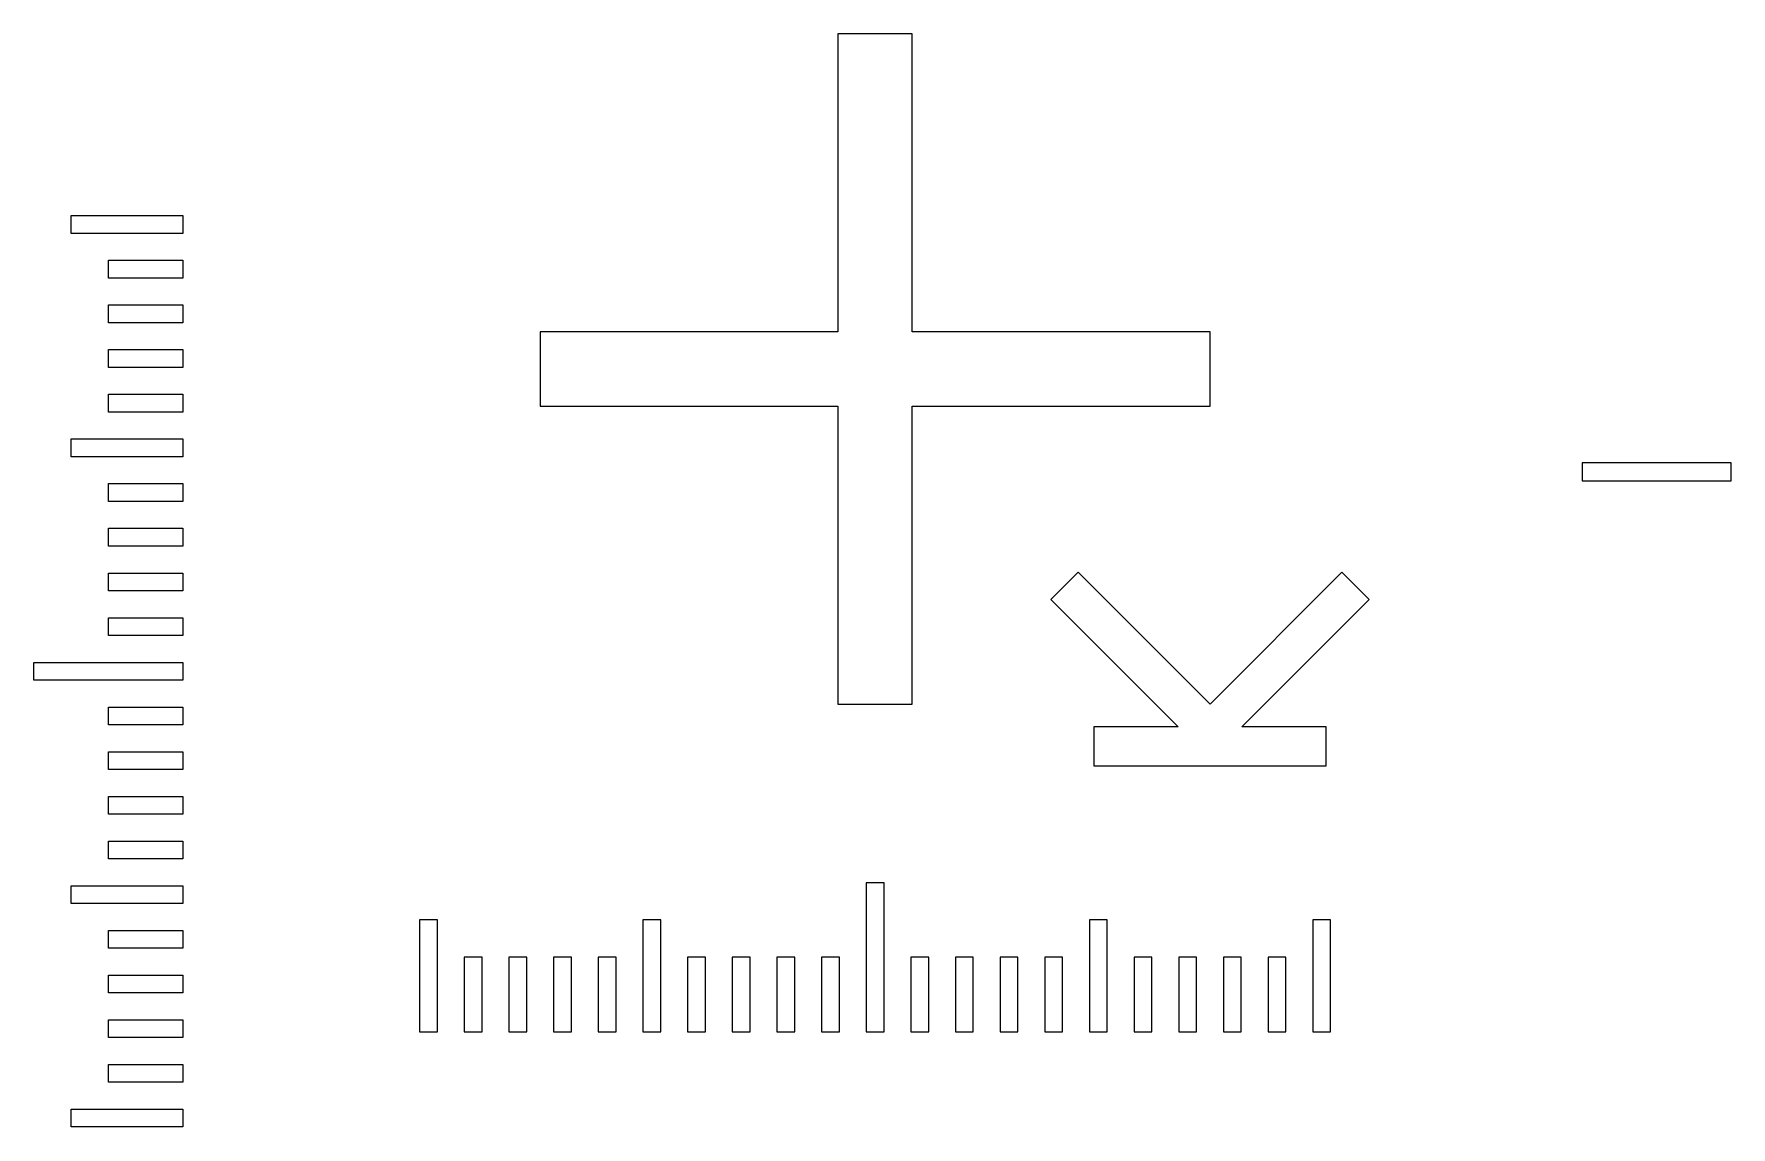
# Model space of a CAD drawing. Extents: x -24493 to 76507, y 84496 to 185496.
# Drawn here: x 25442 to 26582, y 108707 to 109441 of the extents above; entities that cross this region are included whole.
import ezdxf

# ---------------------------------------------------------------- set-up
doc = ezdxf.new("R2010")
doc.units = 13
doc.layers.add('CL - Main', color=150, linetype='Continuous')

msp = doc.modelspace()

# ---------------------------------------------------------------- linework, layer by layer
at = {"layer": 'CL - Main'}
for p, q in [((26031.8, 109440.9), (25981.8, 109440.9)), ((25981.8, 109440.9), (25981.8, 109240.9)), ((26031.8, 109240.9), (26031.8, 109440.9)), ((25466.8, 109306.9), (25466.8, 109318.9)), ((25466.8, 109318.9), (25541.8, 109318.9)), ((25541.8, 109318.9), (25541.8, 109306.9)), ((25541.8, 109306.9), (25466.8, 109306.9)), ((25491.8, 109276.9), (25491.8, 109288.9)), ((25491.8, 109288.9), (25541.8, 109288.9)), ((25541.8, 109288.9), (25541.8, 109276.9)), ((25541.8, 109276.9), (25491.8, 109276.9)), ((25491.8, 109246.9), (25491.8, 109258.9)), ((25491.8, 109258.9), (25541.8, 109258.9)), ((25541.8, 109258.9), (25541.8, 109246.9)), ((25541.8, 109246.9), (25491.8, 109246.9)), ((25981.8, 109240.9), (25781.8, 109240.9)), ((25781.8, 109240.9), (25781.8, 109190.9)), ((26231.8, 109240.9), (26031.8, 109240.9)), ((26231.8, 109190.9), (26231.8, 109240.9)), ((25491.8, 109216.9), (25491.8, 109228.9)), ((25491.8, 109228.9), (25541.8, 109228.9)), ((25541.8, 109228.9), (25541.8, 109216.9)), ((25541.8, 109216.9), (25491.8, 109216.9)), ((25491.8, 109186.9), (25491.8, 109198.9)), ((25491.8, 109198.9), (25541.8, 109198.9)), ((25541.8, 109198.9), (25541.8, 109186.9)), ((25781.8, 109190.9), (25981.8, 109190.9)), ((25981.8, 109190.9), (25981.8, 108990.9)), ((26031.8, 108990.9), (26031.8, 109190.9)), ((26031.8, 109190.9), (26231.8, 109190.9)), ((25541.8, 109186.9), (25491.8, 109186.9)), ((25466.8, 109156.9), (25466.8, 109168.9)), ((25466.8, 109168.9), (25541.8, 109168.9)), ((25541.8, 109168.9), (25541.8, 109156.9)), ((25541.8, 109156.9), (25466.8, 109156.9)), ((26481.8, 109152.9), (26481.8, 109140.9)), ((26581.8, 109152.9), (26481.8, 109152.9)), ((26581.8, 109140.9), (26581.8, 109152.9)), ((25491.8, 109126.9), (25491.8, 109138.9)), ((25491.8, 109138.9), (25541.8, 109138.9)), ((25541.8, 109138.9), (25541.8, 109126.9)), ((26481.8, 109140.9), (26581.8, 109140.9)), ((25541.8, 109126.9), (25491.8, 109126.9)), ((25491.8, 109096.9), (25491.8, 109108.9)), ((25491.8, 109108.9), (25541.8, 109108.9)), ((25541.8, 109108.9), (25541.8, 109096.9)), ((25541.8, 109096.9), (25491.8, 109096.9)), ((25491.8, 109066.9), (25491.8, 109078.9)), ((25491.8, 109078.9), (25541.8, 109078.9)), ((25541.8, 109078.9), (25541.8, 109066.9)), ((26124.9, 109061), (26143.3, 109079.4)), ((26231.8, 108990.9), (26143.3, 109079.4)), ((26231.8, 108990.9), (26320.3, 109079.4)), ((26338.7, 109061), (26320.3, 109079.4)), ((25541.8, 109066.9), (25491.8, 109066.9)), ((26210.4, 108975.5), (26124.9, 109061)), ((26253.2, 108975.5), (26338.7, 109061)), ((25491.8, 109036.9), (25491.8, 109048.9)), ((25491.8, 109048.9), (25541.8, 109048.9)), ((25541.8, 109048.9), (25541.8, 109036.9)), ((25541.8, 109036.9), (25491.8, 109036.9)), ((25441.8, 109006.9), (25441.8, 109018.9)), ((25441.8, 109018.9), (25541.8, 109018.9)), ((25541.8, 109018.9), (25541.8, 109006.9)), ((25541.8, 109006.9), (25441.8, 109006.9)), ((25491.8, 108976.9), (25491.8, 108988.9)), ((25491.8, 108988.9), (25541.8, 108988.9)), ((25541.8, 108988.9), (25541.8, 108976.9)), ((25981.8, 108990.9), (26031.8, 108990.9)), ((25541.8, 108976.9), (25491.8, 108976.9)), ((26210.4, 108975.5), (26153.8, 108975.5)), ((26153.8, 108975.5), (26153.8, 108949.5)), ((26309.8, 108975.5), (26253.2, 108975.5)), ((26309.8, 108949.5), (26309.8, 108975.5)), ((25491.8, 108946.9), (25491.8, 108958.9)), ((25491.8, 108958.9), (25541.8, 108958.9)), ((25541.8, 108958.9), (25541.8, 108946.9)), ((25541.8, 108946.9), (25491.8, 108946.9)), ((26153.8, 108949.5), (26309.8, 108949.5)), ((25491.8, 108916.9), (25491.8, 108928.9)), ((25491.8, 108928.9), (25541.8, 108928.9)), ((25541.8, 108928.9), (25541.8, 108916.9)), ((25541.8, 108916.9), (25491.8, 108916.9)), ((25491.8, 108886.9), (25491.8, 108898.9)), ((25491.8, 108898.9), (25541.8, 108898.9)), ((25541.8, 108898.9), (25541.8, 108886.9)), ((25541.8, 108886.9), (25491.8, 108886.9)), ((26012.8, 108870.9), (26000.8, 108870.9)), ((26000.8, 108870.9), (26000.8, 108770.9)), ((26012.8, 108770.9), (26012.8, 108870.9)), ((25466.8, 108856.9), (25466.8, 108868.9)), ((25466.8, 108868.9), (25541.8, 108868.9)), ((25541.8, 108868.9), (25541.8, 108856.9)), ((25541.8, 108856.9), (25466.8, 108856.9)), ((25491.8, 108826.9), (25491.8, 108838.9)), ((25491.8, 108838.9), (25541.8, 108838.9)), ((25541.8, 108838.9), (25541.8, 108826.9)), ((25712.8, 108845.9), (25700.8, 108845.9)), ((25700.8, 108845.9), (25700.8, 108770.9)), ((25712.8, 108770.9), (25712.8, 108845.9)), ((25862.8, 108845.9), (25850.8, 108845.9)), ((25850.8, 108845.9), (25850.8, 108770.9)), ((25862.8, 108770.9), (25862.8, 108845.9)), ((26162.8, 108845.9), (26150.8, 108845.9)), ((26150.8, 108845.9), (26150.8, 108770.9)), ((26162.8, 108770.9), (26162.8, 108845.9)), ((26312.8, 108845.9), (26300.8, 108845.9)), ((26300.8, 108845.9), (26300.8, 108770.9)), ((26312.8, 108770.9), (26312.8, 108845.9)), ((25541.8, 108826.9), (25491.8, 108826.9)), ((25742.8, 108820.9), (25730.8, 108820.9)), ((25730.8, 108820.9), (25730.8, 108770.9)), ((25742.8, 108770.9), (25742.8, 108820.9)), ((25772.8, 108820.9), (25760.8, 108820.9)), ((25760.8, 108820.9), (25760.8, 108770.9)), ((25772.8, 108770.9), (25772.8, 108820.9)), ((25802.8, 108820.9), (25790.8, 108820.9)), ((25790.8, 108820.9), (25790.8, 108770.9)), ((25802.8, 108770.9), (25802.8, 108820.9)), ((25832.8, 108820.9), (25820.8, 108820.9)), ((25820.8, 108820.9), (25820.8, 108770.9)), ((25832.8, 108770.9), (25832.8, 108820.9)), ((25892.8, 108820.9), (25880.8, 108820.9)), ((25880.8, 108820.9), (25880.8, 108770.9)), ((25892.8, 108770.9), (25892.8, 108820.9)), ((25922.8, 108820.9), (25910.8, 108820.9)), ((25910.8, 108820.9), (25910.8, 108770.9)), ((25922.8, 108770.9), (25922.8, 108820.9)), ((25952.8, 108820.9), (25940.8, 108820.9)), ((25940.8, 108820.9), (25940.8, 108770.9)), ((25952.8, 108770.9), (25952.8, 108820.9)), ((25982.8, 108820.9), (25970.8, 108820.9)), ((25970.8, 108820.9), (25970.8, 108770.9)), ((25982.8, 108770.9), (25982.8, 108820.9)), ((26042.8, 108820.9), (26030.8, 108820.9)), ((26030.8, 108820.9), (26030.8, 108770.9)), ((26042.8, 108770.9), (26042.8, 108820.9)), ((26072.8, 108820.9), (26060.8, 108820.9)), ((26060.8, 108820.9), (26060.8, 108770.9)), ((26072.8, 108770.9), (26072.8, 108820.9)), ((26102.8, 108820.9), (26090.8, 108820.9)), ((26090.8, 108820.9), (26090.8, 108770.9)), ((26102.8, 108770.9), (26102.8, 108820.9)), ((26132.8, 108820.9), (26120.8, 108820.9)), ((26120.8, 108820.9), (26120.8, 108770.9)), ((26132.8, 108770.9), (26132.8, 108820.9)), ((26192.8, 108820.9), (26180.8, 108820.9)), ((26180.8, 108820.9), (26180.8, 108770.9)), ((26192.8, 108770.9), (26192.8, 108820.9)), ((26222.8, 108820.9), (26210.8, 108820.9)), ((26210.8, 108820.9), (26210.8, 108770.9)), ((26222.8, 108770.9), (26222.8, 108820.9)), ((26252.8, 108820.9), (26240.8, 108820.9)), ((26240.8, 108820.9), (26240.8, 108770.9)), ((26252.8, 108770.9), (26252.8, 108820.9)), ((26282.8, 108820.9), (26270.8, 108820.9)), ((26270.8, 108820.9), (26270.8, 108770.9)), ((26282.8, 108770.9), (26282.8, 108820.9)), ((25491.8, 108796.9), (25491.8, 108808.9)), ((25491.8, 108808.9), (25541.8, 108808.9)), ((25541.8, 108808.9), (25541.8, 108796.9)), ((25541.8, 108796.9), (25491.8, 108796.9)), ((25491.8, 108766.9), (25491.8, 108778.9)), ((25491.8, 108778.9), (25541.8, 108778.9)), ((25541.8, 108778.9), (25541.8, 108766.9)), ((25700.8, 108770.9), (25712.8, 108770.9)), ((25730.8, 108770.9), (25742.8, 108770.9)), ((25760.8, 108770.9), (25772.8, 108770.9)), ((25790.8, 108770.9), (25802.8, 108770.9)), ((25820.8, 108770.9), (25832.8, 108770.9)), ((25850.8, 108770.9), (25862.8, 108770.9)), ((25880.8, 108770.9), (25892.8, 108770.9)), ((25910.8, 108770.9), (25922.8, 108770.9)), ((25940.8, 108770.9), (25952.8, 108770.9)), ((25970.8, 108770.9), (25982.8, 108770.9)), ((26000.8, 108770.9), (26012.8, 108770.9)), ((26030.8, 108770.9), (26042.8, 108770.9)), ((26060.8, 108770.9), (26072.8, 108770.9)), ((26090.8, 108770.9), (26102.8, 108770.9)), ((26120.8, 108770.9), (26132.8, 108770.9)), ((26150.8, 108770.9), (26162.8, 108770.9)), ((26180.8, 108770.9), (26192.8, 108770.9)), ((26210.8, 108770.9), (26222.8, 108770.9)), ((26240.8, 108770.9), (26252.8, 108770.9)), ((26270.8, 108770.9), (26282.8, 108770.9)), ((26300.8, 108770.9), (26312.8, 108770.9)), ((25541.8, 108766.9), (25491.8, 108766.9)), ((25491.8, 108736.9), (25491.8, 108748.9)), ((25491.8, 108748.9), (25541.8, 108748.9)), ((25541.8, 108748.9), (25541.8, 108736.9)), ((25541.8, 108736.9), (25491.8, 108736.9)), ((25466.8, 108706.9), (25466.8, 108718.9)), ((25466.8, 108718.9), (25541.8, 108718.9)), ((25541.8, 108718.9), (25541.8, 108706.9)), ((25541.8, 108706.9), (25466.8, 108706.9))]:
    msp.add_line(p, q, dxfattribs=at)

doc.saveas('drawing.dxf')
